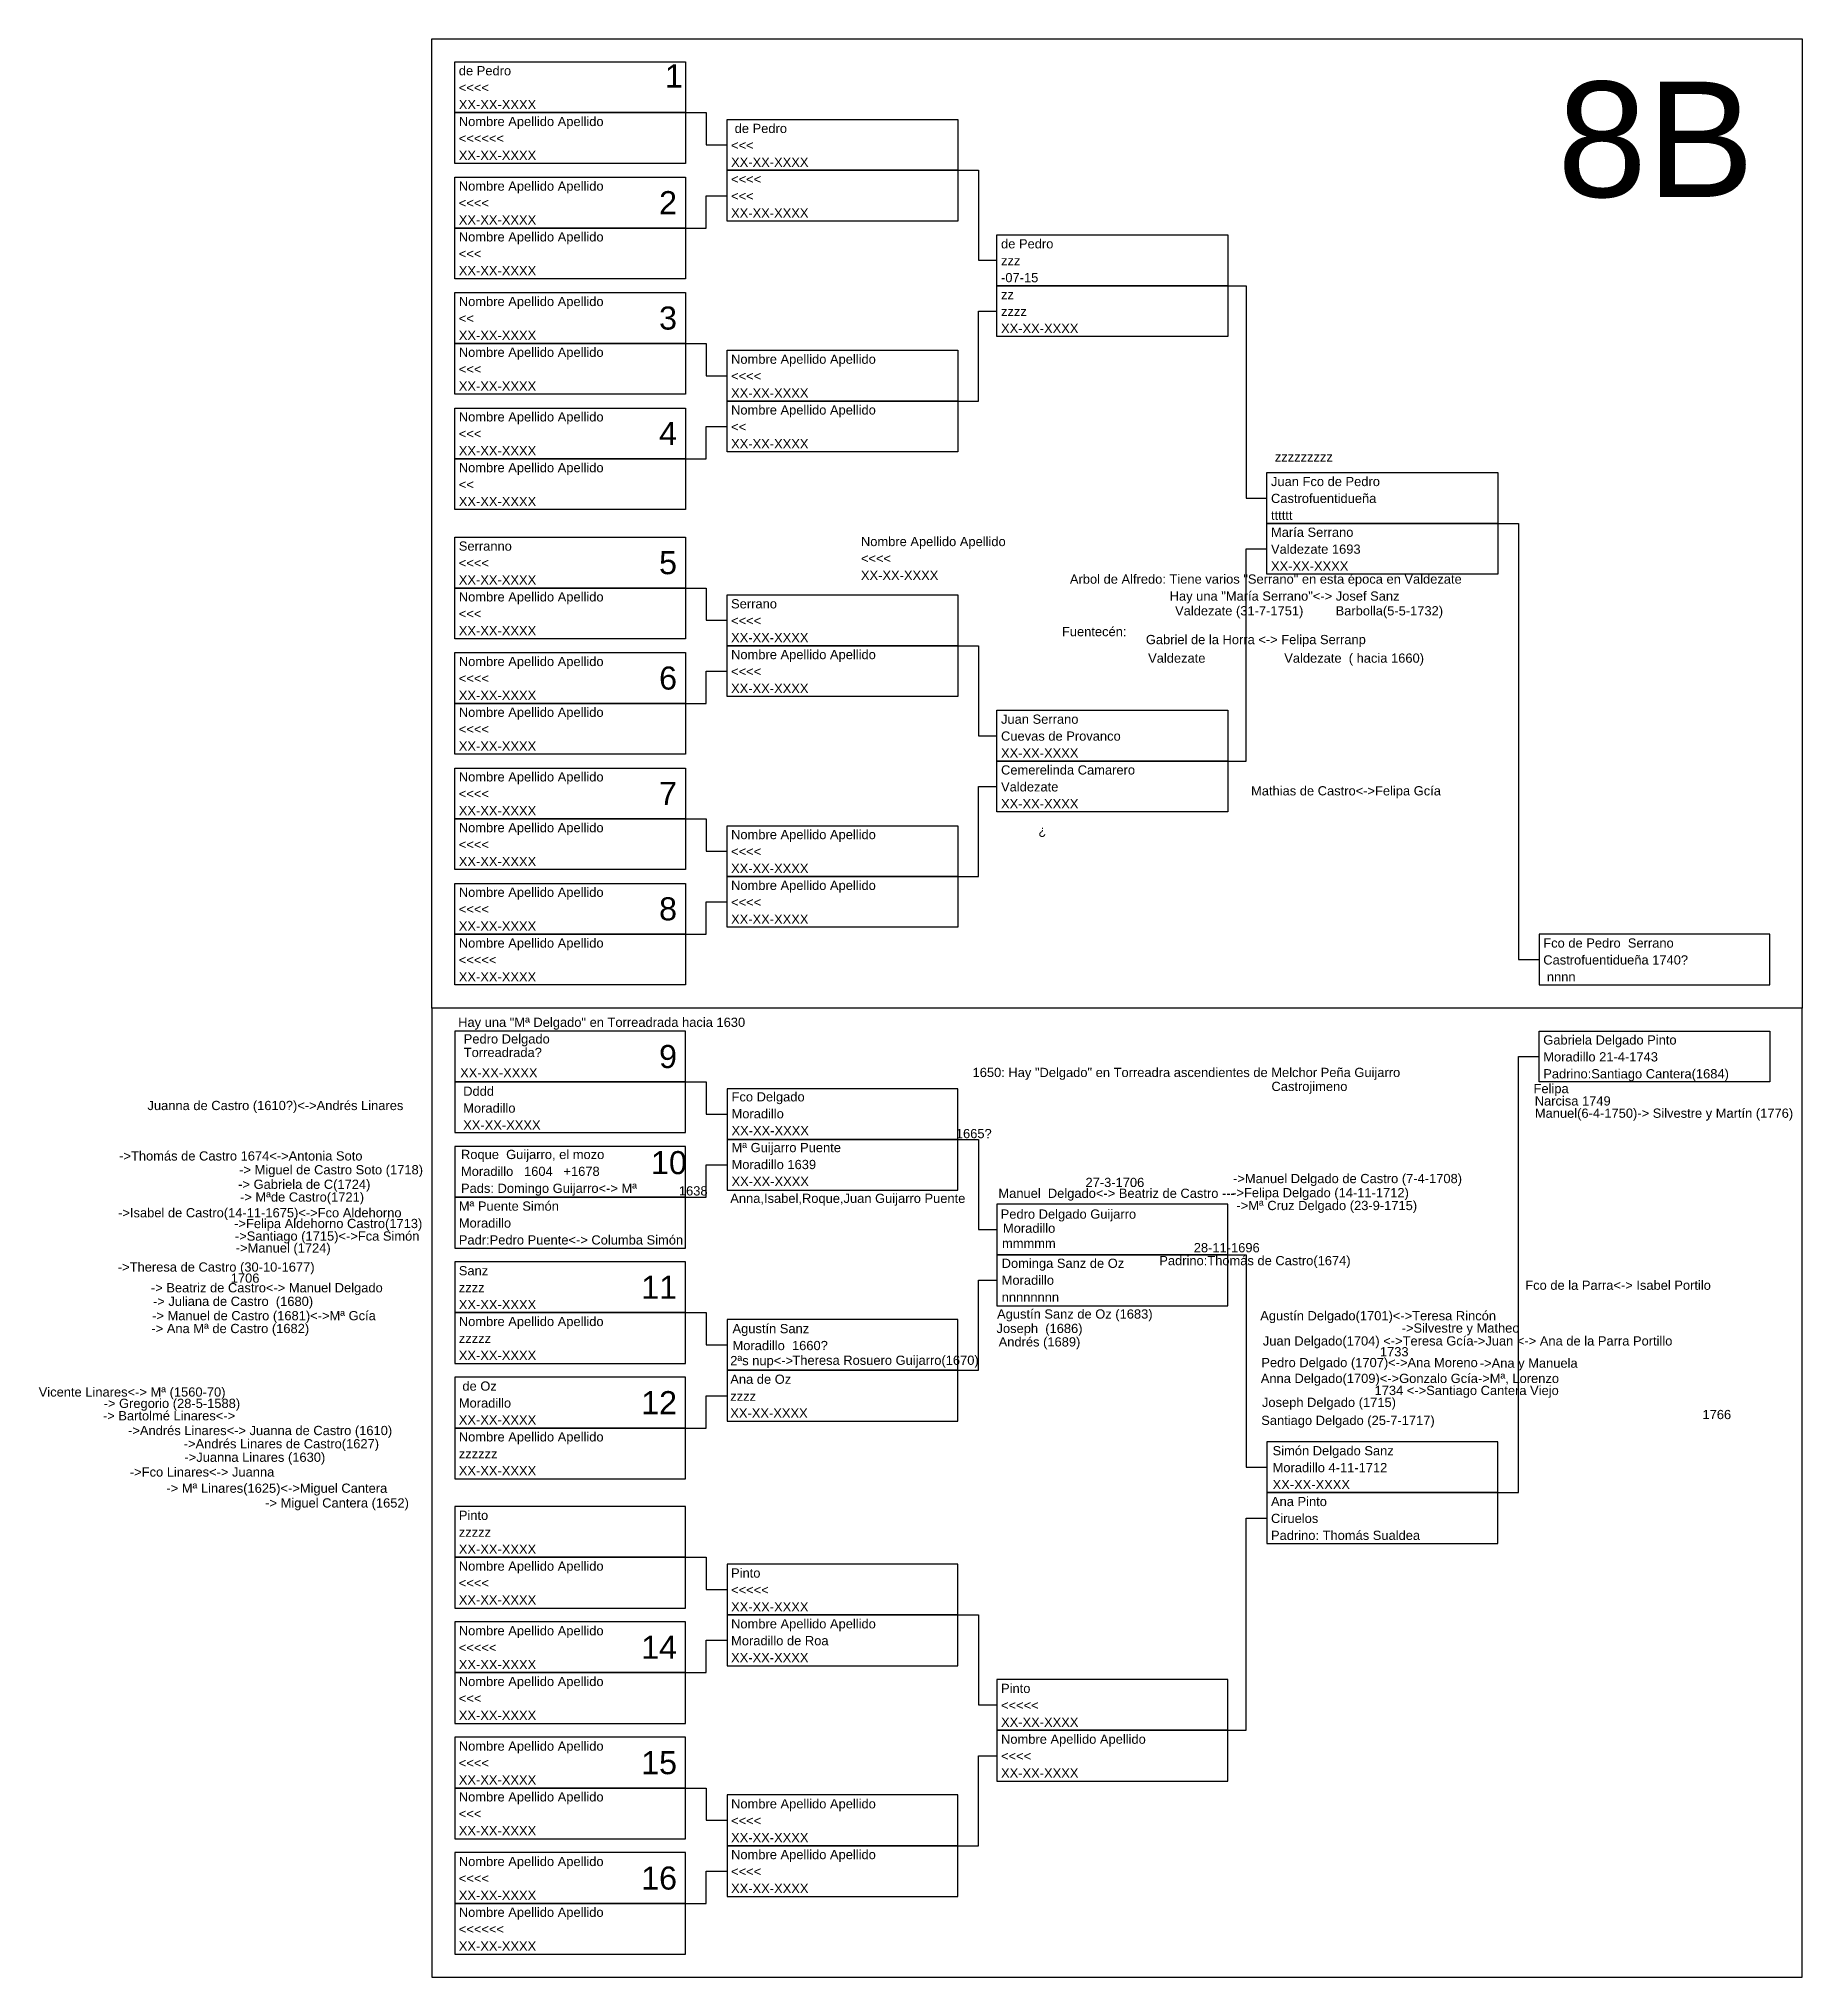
# Model space of a CAD drawing. Header units: millimetres. Extents: x -16844 to 23151, y -8543 to 4892.
# Drawn here: x -3154.5 to -2772.3, y -1000 to -580 of the extents above; entities that cross this region are included whole.
import ezdxf
from ezdxf.enums import TextEntityAlignment as Align

# ---------------------------------------------------------------- set-up
doc = ezdxf.new("R2010")
doc.units = ezdxf.units.MM
doc.layers.add('Guijarro', color=90, linetype='Continuous')
doc.styles.add('Arial', font='arial.ttf', dxfattribs={"height": 0.01})

msp = doc.modelspace()

# ---------------------------------------------------------------- texts
at = {"style": 'Arial'}
for s, p in [('1', (-3014.91, -590.56)), ('2', (-3016.17, -618.01)), ('3', (-3016.17, -643.01)), ('4', (-3016.17, -668.01)), ('5', (-3016.17, -696.01)), ('6', (-3016.17, -721.01)), ('7', (-3016.17, -746.01)), ('8', (-3016.17, -771.01)), ('9', (-3016.17, -803.01)), ('10', (-3014.03, -826)), ('11', (-3016.17, -853.01)), ('12', (-3016.17, -878.01)), ('14', (-3016.17, -931.01)), ('15', (-3016.17, -956.01)), ('16', (-3016.17, -981.01))]:
    msp.add_text(s, height=5, dxfattribs=at).set_placement(p, align=Align.RIGHT)
at = {"layer": 'Guijarro', "style": 'Arial'}
msp.add_text('8B', height=25, dxfattribs=at).set_placement((-2782.71, -614.28), align=Align.RIGHT)

# ---------------------------------------------------------------- blocks, each defined once
blk = doc.blocks.new('Hoja superior')
for points in [[(0, 210), (297, 210), (297, 0), (0, 0)], [(5, 205), (55, 205), (55, 194), (5, 194)], [(5, 194), (55, 194), (55, 183), (5, 183)], [(64, 192.5), (114, 192.5), (114, 181.5), (64, 181.5)], [(64, 181.5), (114, 181.5), (114, 170.5), (64, 170.5)], [(5, 180), (55, 180), (55, 169), (5, 169)], [(5, 169), (55, 169), (55, 158), (5, 158)], [(122.5, 167.5), (172.5, 167.5), (172.5, 156.5), (122.5, 156.5)], [(122.5, 156.5), (172.5, 156.5), (172.5, 145.5), (122.5, 145.5)], [(5, 155), (55, 155), (55, 144), (5, 144)], [(5, 144), (55, 144), (55, 133), (5, 133)], [(64, 142.5), (114, 142.5), (114, 131.5), (64, 131.5)], [(64, 131.5), (114, 131.5), (114, 120.5), (64, 120.5)], [(5, 130), (55, 130), (55, 119), (5, 119)], [(5, 119), (55, 119), (55, 108), (5, 108)], [(181, 116), (231, 116), (231, 105), (181, 105)], [(181, 105), (231, 105), (231, 94), (181, 94)], [(5, 102), (55, 102), (55, 91), (5, 91)], [(5, 91), (55, 91), (55, 80), (5, 80)], [(64, 89.5), (114, 89.5), (114, 78.5), (64, 78.5)], [(5, 77), (55, 77), (55, 66), (5, 66)], [(64, 78.5), (114, 78.5), (114, 67.5), (64, 67.5)], [(5, 66), (55, 66), (55, 55), (5, 55)], [(122.5, 64.5), (172.5, 64.5), (172.5, 53.5), (122.5, 53.5)], [(5, 52), (55, 52), (55, 41), (5, 41)], [(122.5, 53.5), (172.5, 53.5), (172.5, 42.5), (122.5, 42.5)], [(5, 41), (55, 41), (55, 30), (5, 30)], [(64, 39.5), (114, 39.5), (114, 28.5), (64, 28.5)], [(5, 27), (55, 27), (55, 16), (5, 16)], [(64, 28.5), (114, 28.5), (114, 17.5), (64, 17.5)], [(5, 16), (55, 16), (55, 5), (5, 5)], [(240, 5), (290, 5), (290, 16), (240, 16)]]:
    blk.add_lwpolyline(points, close=True)
for points in [[(55, 194), (59.5, 194), (59.5, 187), (64, 187)], [(114, 181.5), (118.5, 181.5), (118.5, 162), (122.5, 162)], [(55, 169), (59.5, 169), (59.5, 176), (64, 176)], [(172.5, 156.5), (176.5, 156.5), (176.5, 110.5), (181, 110.5)], [(114, 131.5), (118.5, 131.5), (118.5, 151), (122.5, 151)], [(55, 144), (59.5, 144), (59.5, 137), (64, 137)], [(55, 119), (59.5, 119), (59.5, 126), (64, 126)], [(231, 105), (235.5, 105), (235.5, 10.5), (240, 10.5)], [(172.5, 53.5), (176.5, 53.5), (176.5, 99.5), (181, 99.5)], [(55, 91), (59.5, 91), (59.5, 84), (64, 84)], [(114, 78.5), (118.5, 78.5), (118.5, 59), (122.5, 59)], [(55, 66), (59.5, 66), (59.5, 73), (64, 73)], [(114, 28.5), (118.5, 28.5), (118.5, 48), (122.5, 48)], [(55, 41), (59.5, 41), (59.5, 34), (64, 34)], [(55, 16), (59.5, 16), (59.5, 23), (64, 23)]]:
    blk.add_lwpolyline(points)
blk = doc.blocks.new('Hoja inferior')
for points in [[(0, -210), (297, -210), (297, 0), (0, 0)], [(5, -16), (55, -16), (55, -5), (5, -5)], [(240, -5), (290, -5), (290, -16), (240, -16)], [(5, -27), (55, -27), (55, -16), (5, -16)], [(64, -28.5), (114, -28.5), (114, -17.5), (64, -17.5)], [(64, -39.5), (114, -39.5), (114, -28.5), (64, -28.5)], [(5, -41), (55, -41), (55, -30), (5, -30)], [(5, -52), (55, -52), (55, -41), (5, -41)], [(122.5, -53.5), (172.5, -53.5), (172.5, -42.5), (122.5, -42.5)], [(122.5, -64.5), (172.5, -64.5), (172.5, -53.5), (122.5, -53.5)], [(5, -66), (55, -66), (55, -55), (5, -55)], [(5, -77), (55, -77), (55, -66), (5, -66)], [(64, -78.5), (114, -78.5), (114, -67.5), (64, -67.5)], [(64, -89.5), (114, -89.5), (114, -78.5), (64, -78.5)], [(5, -91), (55, -91), (55, -80), (5, -80)], [(5, -102), (55, -102), (55, -91), (5, -91)], [(181, -105), (231, -105), (231, -94), (181, -94)], [(5, -119), (55, -119), (55, -108), (5, -108)], [(181, -116), (231, -116), (231, -105), (181, -105)], [(5, -130), (55, -130), (55, -119), (5, -119)], [(64, -131.5), (114, -131.5), (114, -120.5), (64, -120.5)], [(5, -144), (55, -144), (55, -133), (5, -133)], [(64, -142.5), (114, -142.5), (114, -131.5), (64, -131.5)], [(5, -155), (55, -155), (55, -144), (5, -144)], [(122.5, -156.5), (172.5, -156.5), (172.5, -145.5), (122.5, -145.5)], [(5, -169), (55, -169), (55, -158), (5, -158)], [(122.5, -167.5), (172.5, -167.5), (172.5, -156.5), (122.5, -156.5)], [(5, -180), (55, -180), (55, -169), (5, -169)], [(64, -181.5), (114, -181.5), (114, -170.5), (64, -170.5)], [(5, -194), (55, -194), (55, -183), (5, -183)], [(64, -192.5), (114, -192.5), (114, -181.5), (64, -181.5)], [(5, -205), (55, -205), (55, -194), (5, -194)]]:
    blk.add_lwpolyline(points, close=True)
for points in [[(231, -105), (235.5, -105), (235.5, -10.5), (240, -10.5)], [(55, -16), (59.5, -16), (59.5, -23), (64, -23)], [(114, -28.5), (118.5, -28.5), (118.5, -48), (122.5, -48)], [(55, -41), (59.5, -41), (59.5, -34), (64, -34)], [(172.5, -53.5), (176.5, -53.5), (176.5, -99.5), (181, -99.5)], [(114, -78.5), (118.5, -78.5), (118.5, -59), (122.5, -59)], [(55, -66), (59.5, -66), (59.5, -73), (64, -73)], [(55, -91), (59.5, -91), (59.5, -84), (64, -84)], [(172.5, -156.5), (176.5, -156.5), (176.5, -110.5), (181, -110.5)], [(55, -119), (59.5, -119), (59.5, -126), (64, -126)], [(114, -131.5), (118.5, -131.5), (118.5, -151), (122.5, -151)], [(55, -144), (59.5, -144), (59.5, -137), (64, -137)], [(114, -181.5), (118.5, -181.5), (118.5, -162), (122.5, -162)], [(55, -169), (59.5, -169), (59.5, -176), (64, -176)], [(55, -194), (59.5, -194), (59.5, -187), (64, -187)]]:
    blk.add_lwpolyline(points)
blk = doc.blocks.new('Casilla')
at = {"style": 'Arial'}
for tag, p in [('NOMBRE', (0.88, 8.08)), ('LUGAR_NACIMIENTO', (0.88, 4.42)), ('FECHA', (0.88, 0.75))]:
    blk.add_attdef(tag, p, '', height=2, dxfattribs=at)
blk = doc.blocks.new('Hermanos')
at = {"style": 'Arial'}
blk.add_attdef('NOMBRE', (0, 0), '', height=2, dxfattribs=at)

# ---------------------------------------------------------------- block references
for name, p, values in [('Casilla', (-3064.33, -596), {'NOMBRE': 'de Pedro', 'LUGAR_NACIMIENTO': '<<<<', 'FECHA': 'XX-XX-XXXX'}), ('Casilla', (-3064.33, -607), {'NOMBRE': 'Nombre Apellido Apellido', 'LUGAR_NACIMIENTO': '<<<<<<', 'FECHA': 'XX-XX-XXXX'}), ('Casilla', (-3005.33, -608.5), {'NOMBRE': ' de Pedro', 'LUGAR_NACIMIENTO': '<<<', 'FECHA': 'XX-XX-XXXX'}), ('Casilla', (-3064.33, -621), {'NOMBRE': 'Nombre Apellido Apellido', 'LUGAR_NACIMIENTO': '<<<<', 'FECHA': 'XX-XX-XXXX'}), ('Casilla', (-3005.33, -619.5), {'NOMBRE': '<<<<', 'LUGAR_NACIMIENTO': '<<<', 'FECHA': 'XX-XX-XXXX'}), ('Casilla', (-3064.33, -632), {'NOMBRE': 'Nombre Apellido Apellido', 'LUGAR_NACIMIENTO': '<<<', 'FECHA': 'XX-XX-XXXX'}), ('Casilla', (-2946.83, -633.5), {'NOMBRE': 'de Pedro', 'LUGAR_NACIMIENTO': 'zzz', 'FECHA': '-07-15'}), ('Casilla', (-3064.33, -646), {'NOMBRE': 'Nombre Apellido Apellido', 'LUGAR_NACIMIENTO': '<<', 'FECHA': 'XX-XX-XXXX'}), ('Casilla', (-2946.83, -644.5), {'NOMBRE': 'zz', 'LUGAR_NACIMIENTO': 'zzzz', 'FECHA': 'XX-XX-XXXX'}), ('Casilla', (-3064.33, -657), {'NOMBRE': 'Nombre Apellido Apellido', 'LUGAR_NACIMIENTO': '<<<', 'FECHA': 'XX-XX-XXXX'}), ('Casilla', (-3005.33, -658.5), {'NOMBRE': 'Nombre Apellido Apellido', 'LUGAR_NACIMIENTO': '<<<<', 'FECHA': 'XX-XX-XXXX'}), ('Casilla', (-3005.33, -669.5), {'NOMBRE': 'Nombre Apellido Apellido', 'LUGAR_NACIMIENTO': '<<', 'FECHA': 'XX-XX-XXXX'}), ('Casilla', (-3064.33, -671), {'NOMBRE': 'Nombre Apellido Apellido', 'LUGAR_NACIMIENTO': '<<<', 'FECHA': 'XX-XX-XXXX'}), ('Casilla', (-3064.33, -682), {'NOMBRE': 'Nombre Apellido Apellido', 'LUGAR_NACIMIENTO': '<<', 'FECHA': 'XX-XX-XXXX'}), ('Hermanos', (-2886.62, -671.6), {'NOMBRE': 'zzzzzzzzz'}), ('Casilla', (-2888.33, -685), {'NOMBRE': 'Juan Fco de Pedro', 'LUGAR_NACIMIENTO': 'Castrofuentidueña ', 'FECHA': 'tttttt'}), ('Casilla', (-2977.19, -698.01), {'NOMBRE': 'Nombre Apellido Apellido', 'LUGAR_NACIMIENTO': '<<<<', 'FECHA': 'XX-XX-XXXX'}), ('Casilla', (-2888.33, -696), {'NOMBRE': 'María Serrano  ', 'LUGAR_NACIMIENTO': 'Valdezate 1693', 'FECHA': 'XX-XX-XXXX'}), ('Casilla', (-3064.33, -699), {'NOMBRE': 'Serranno', 'LUGAR_NACIMIENTO': '<<<<', 'FECHA': 'XX-XX-XXXX'}), ('Hermanos', (-2931.03, -698.07), {'NOMBRE': 'Arbol de Alfredo: Tiene varios "Serrano" en esta época en Valdezate'}), ('Casilla', (-3064.33, -710), {'NOMBRE': 'Nombre Apellido Apellido', 'LUGAR_NACIMIENTO': '<<<', 'FECHA': 'XX-XX-XXXX'}), ('Casilla', (-3005.33, -711.5), {'NOMBRE': 'Serrano', 'LUGAR_NACIMIENTO': '<<<<', 'FECHA': 'XX-XX-XXXX'}), ('Hermanos', (-2909.41, -701.75), {'NOMBRE': 'Hay una "María Serrano"<-> Josef Sanz'}), ('Hermanos', (-2912.12, -704.94), {'NOMBRE': '     Valdezate (31-7-1751)         Barbolla(5-5-1732)'}), ('Hermanos', (-2932.75, -709.45), {'NOMBRE': 'Fuentecén:'}), ('Hermanos', (-2914.57, -711.17), {'NOMBRE': 'Gabriel de la Horra <-> Felipa Serranp'}), ('Casilla', (-3064.33, -724), {'NOMBRE': 'Nombre Apellido Apellido', 'LUGAR_NACIMIENTO': '<<<<', 'FECHA': 'XX-XX-XXXX'}), ('Casilla', (-3005.33, -722.5), {'NOMBRE': 'Nombre Apellido Apellido', 'LUGAR_NACIMIENTO': '<<<<', 'FECHA': 'XX-XX-XXXX'}), ('Hermanos', (-2914.08, -715.19), {'NOMBRE': 'Valdezate                      Valdezate  ( hacia 1660)'}), ('Casilla', (-3064.33, -735), {'NOMBRE': 'Nombre Apellido Apellido', 'LUGAR_NACIMIENTO': '<<<<', 'FECHA': 'XX-XX-XXXX'}), ('Casilla', (-3064.33, -749), {'NOMBRE': 'Nombre Apellido Apellido', 'LUGAR_NACIMIENTO': '<<<<', 'FECHA': 'XX-XX-XXXX'}), ('Casilla', (-3064.33, -760), {'NOMBRE': 'Nombre Apellido Apellido', 'LUGAR_NACIMIENTO': '<<<<', 'FECHA': 'XX-XX-XXXX'}), ('Casilla', (-3005.33, -761.5), {'NOMBRE': 'Nombre Apellido Apellido', 'LUGAR_NACIMIENTO': '<<<<', 'FECHA': 'XX-XX-XXXX'}), ('Casilla', (-3064.33, -774), {'NOMBRE': 'Nombre Apellido Apellido', 'LUGAR_NACIMIENTO': '<<<<', 'FECHA': 'XX-XX-XXXX'}), ('Casilla', (-3005.33, -772.5), {'NOMBRE': 'Nombre Apellido Apellido', 'LUGAR_NACIMIENTO': '<<<<', 'FECHA': 'XX-XX-XXXX'}), ('Casilla', (-3064.33, -785), {'NOMBRE': 'Nombre Apellido Apellido', 'LUGAR_NACIMIENTO': '<<<<<', 'FECHA': 'XX-XX-XXXX'}), ('Casilla', (-2829.33, -785), {'NOMBRE': 'Fco de Pedro  Serrano', 'LUGAR_NACIMIENTO': 'Castrofuentidueña 1740?', 'FECHA': ' nnnn'}), ('Hermanos', (-3063.59, -794.09), {'NOMBRE': 'Hay una "Mª Delgado" en Torreadrada hacia 1630'}), ('Casilla', (-2829.33, -806), {'NOMBRE': 'Gabriela Delgado Pinto', 'LUGAR_NACIMIENTO': 'Moradillo 21-4-1743', 'FECHA': 'Padrino:Santiago Cantera(1684)'}), ('Hermanos', (-2952.12, -804.96), {'NOMBRE': '1650: Hay "Delgado" en Torreadra ascendientes de Melchor Peña Guijarro'}), ('Hermanos', (-2831.33, -808.46), {'NOMBRE': ' Felipa'}), ('Casilla', (-3063.38, -817.1), {'NOMBRE': 'Dddd', 'LUGAR_NACIMIENTO': 'Moradillo', 'FECHA': 'XX-XX-XXXX'}), ('Casilla', (-3005.23, -818.32), {'NOMBRE': 'Fco Delgado', 'LUGAR_NACIMIENTO': 'Moradillo', 'FECHA': 'XX-XX-XXXX'}), ('Hermanos', (-2830.3, -811.13), {'NOMBRE': 'Narcisa 1749'}), ('Hermanos', (-2831.83, -813.79), {'NOMBRE': '  Manuel(6-4-1750)-> Silvestre y Martín (1776)'}), ('Hermanos', (-2955.74, -818.21), {'NOMBRE': '1665?'}), ('Casilla', (-3063.86, -830.81), {'NOMBRE': 'Roque  Guijarro, el mozo', 'LUGAR_NACIMIENTO': 'Moradillo   1604   +1678', 'FECHA': 'Pads: Domingo Guijarro<-> Mª'}), ('Hermanos', (-3151.62, -829.19), {'NOMBRE': '                                                    -> Gabriela de C(1724)'}), ('Hermanos', (-3111.04, -826.04), {'NOMBRE': '-> Miguel de Castro Soto (1718)'}), ('Hermanos', (-2927.65, -828.79), {'NOMBRE': '27-3-1706'}), ('Hermanos', (-2895.67, -827.95), {'NOMBRE': '->Manuel Delgado de Castro (7-4-1708)'}), ('Hermanos', (-3110.87, -831.95), {'NOMBRE': '-> Mªde Castro(1721)'}), ('Hermanos', (-3015.76, -830.62), {'NOMBRE': '1638   '}), ('Hermanos', (-2946.52, -831.14), {'NOMBRE': 'Manuel  Delgado<-> Beatriz de Castro ---'}), ('Hermanos', (-2895.86, -831.01), {'NOMBRE': '->Felipa Delgado (14-11-1712) '}), ('Hermanos', (-3112.13, -837.69), {'NOMBRE': '->Felipa Aldehorno Castro(1713)'}), ('Casilla', (-3064.33, -842), {'NOMBRE': 'Mª Puente Simón', 'LUGAR_NACIMIENTO': 'Moradillo', 'FECHA': 'Padr:Pedro Puente<-> Columba Simón'}), ('Hermanos', (-2946.03, -835.65), {'NOMBRE': 'Pedro Delgado Guijarro'}), ('Hermanos', (-2894.94, -833.79), {'NOMBRE': '->Mª Cruz Delgado (23-9-1715) '}), ('Hermanos', (-3142.24, -840.41), {'NOMBRE': '                                       ->Santiago (1715)<->Fca Simón'}), ('Hermanos', (-2945.53, -838.7), {'NOMBRE': 'Moradillo'}), ('Hermanos', (-3111.79, -842.98), {'NOMBRE': '->Manuel (1724)'}), ('Hermanos', (-2945.74, -841.98), {'NOMBRE': 'mmmmm'}), ('Hermanos', (-2904.19, -842.93), {'NOMBRE': '28-11-1696'}), ('Hermanos', (-3112.87, -849.52), {'NOMBRE': '1706'}), ('Casilla', (-3064.33, -856), {'NOMBRE': 'Sanz', 'LUGAR_NACIMIENTO': 'zzzz', 'FECHA': 'XX-XX-XXXX'}), ('Casilla', (-2946.69, -854.39), {'NOMBRE': 'Dominga Sanz de Oz', 'LUGAR_NACIMIENTO': 'Moradillo', 'FECHA': 'nnnnnnnn'}), ('Hermanos', (-3130.17, -851.61), {'NOMBRE': '-> Beatriz de Castro<-> Manuel Delgado'}), ('Hermanos', (-3129.73, -854.55), {'NOMBRE': '-> Juliana de Castro  (1680)'}), ('Hermanos', (-2836.23, -851.06), {'NOMBRE': '     Fco de la Parra<-> Isabel Portilo'}), ('Hermanos', (-3130.68, -857.66), {'NOMBRE': ' -> Manuel de Castro (1681)<->Mª Gcía'}), ('Hermanos', (-2889.78, -857.67), {'NOMBRE': 'Agustín Delgado(1701)<->Teresa Rincón'}), ('Hermanos', (-3130.07, -860.44), {'NOMBRE': '-> Ana Mª de Castro (1682)'}), ('Casilla', (-3064.33, -867), {'NOMBRE': 'Nombre Apellido Apellido', 'LUGAR_NACIMIENTO': 'zzzzz', 'FECHA': 'XX-XX-XXXX'}), ('Hermanos', (-2889.22, -863.13), {'NOMBRE': 'Juan Delgado(1704) <->Teresa Gcía->Juan <-> Ana de la Parra Portillo'}), ('Hermanos', (-2859.14, -860.34), {'NOMBRE': '->Silvestre y Matheo'}), ('Hermanos', (-2864.63, -865.48), {'NOMBRE': ' 1733'}), ('Hermanos', (-2890.44, -871.25), {'NOMBRE': ' Anna Delgado(1709)<->Gonzalo Gcía->Mª, Lorenzo'}), ('Hermanos', (-2890.32, -867.82), {'NOMBRE': ' Pedro Delgado (1707)<->Ana Moreno'}), ('Hermanos', (-2842.2, -867.94), {'NOMBRE': '->Ana y Manuela'}), ('Casilla', (-3064.33, -881), {'NOMBRE': ' de Oz', 'LUGAR_NACIMIENTO': 'Moradillo', 'FECHA': 'XX-XX-XXXX'}), ('Hermanos', (-2890.19, -876.44), {'NOMBRE': ' Joseph Delgado (1715)'}), ('Hermanos', (-2793.95, -879.08), {'NOMBRE': '1766'}), ('Hermanos', (-3135.12, -882.54), {'NOMBRE': '->Andrés Linares<-> Juanna de Castro (1610)'}), ('Casilla', (-3064.33, -892), {'NOMBRE': 'Nombre Apellido Apellido', 'LUGAR_NACIMIENTO': 'zzzzzz', 'FECHA': 'XX-XX-XXXX'}), ('Hermanos', (-2890.34, -880.34), {'NOMBRE': ' Santiago Delgado (25-7-1717)'}), ('Casilla', (-2887.98, -895), {'NOMBRE': 'Simón Delgado Sanz', 'LUGAR_NACIMIENTO': 'Moradillo 4-11-1712', 'FECHA': 'XX-XX-XXXX'}), ('Casilla', (-2888.33, -906), {'NOMBRE': 'Ana Pinto', 'LUGAR_NACIMIENTO': 'Ciruelos ', 'FECHA': 'Padrino: Thomás Sualdea'}), ('Casilla', (-3064.33, -909), {'NOMBRE': 'Pinto', 'LUGAR_NACIMIENTO': 'zzzzz', 'FECHA': 'XX-XX-XXXX'}), ('Casilla', (-3064.33, -920), {'NOMBRE': 'Nombre Apellido Apellido', 'LUGAR_NACIMIENTO': '<<<<', 'FECHA': 'XX-XX-XXXX'}), ('Casilla', (-3005.33, -921.5), {'NOMBRE': 'Pinto', 'LUGAR_NACIMIENTO': '<<<<<', 'FECHA': 'XX-XX-XXXX'}), ('Casilla', (-3064.33, -934), {'NOMBRE': 'Nombre Apellido Apellido', 'LUGAR_NACIMIENTO': '<<<<<', 'FECHA': 'XX-XX-XXXX'}), ('Casilla', (-3005.33, -932.5), {'NOMBRE': 'Nombre Apellido Apellido', 'LUGAR_NACIMIENTO': 'Moradillo de Roa', 'FECHA': 'XX-XX-XXXX'}), ('Casilla', (-3064.33, -945), {'NOMBRE': 'Nombre Apellido Apellido', 'LUGAR_NACIMIENTO': '<<<', 'FECHA': 'XX-XX-XXXX'}), ('Casilla', (-2946.83, -946.5), {'NOMBRE': 'Pinto', 'LUGAR_NACIMIENTO': '<<<<<', 'FECHA': 'XX-XX-XXXX'}), ('Casilla', (-3064.33, -959), {'NOMBRE': 'Nombre Apellido Apellido', 'LUGAR_NACIMIENTO': '<<<<', 'FECHA': 'XX-XX-XXXX'}), ('Casilla', (-2946.83, -957.5), {'NOMBRE': 'Nombre Apellido Apellido', 'LUGAR_NACIMIENTO': '<<<<', 'FECHA': 'XX-XX-XXXX'}), ('Casilla', (-3064.33, -970), {'NOMBRE': 'Nombre Apellido Apellido', 'LUGAR_NACIMIENTO': '<<<', 'FECHA': 'XX-XX-XXXX'}), ('Casilla', (-3005.33, -971.5), {'NOMBRE': 'Nombre Apellido Apellido', 'LUGAR_NACIMIENTO': '<<<<', 'FECHA': 'XX-XX-XXXX'}), ('Casilla', (-3064.33, -984), {'NOMBRE': 'Nombre Apellido Apellido', 'LUGAR_NACIMIENTO': '<<<<', 'FECHA': 'XX-XX-XXXX'}), ('Casilla', (-3005.33, -982.5), {'NOMBRE': 'Nombre Apellido Apellido', 'LUGAR_NACIMIENTO': '<<<<', 'FECHA': 'XX-XX-XXXX'}), ('Casilla', (-3064.33, -995), {'NOMBRE': 'Nombre Apellido Apellido', 'LUGAR_NACIMIENTO': '<<<<<<', 'FECHA': 'XX-XX-XXXX'})]:
    msp.add_blockref(name, p).add_auto_attribs(values)
ref = msp.add_blockref('Casilla', (-2946.83, -736.5))
ref.add_attrib('NOMBRE', 'Juan Serrano', (-2945.95, -728.42), dxfattribs={"color": 2, "height": 2, "style": 'Arial'})
ref.add_attrib('LUGAR_NACIMIENTO', 'Cuevas de Provanco', (-2945.95, -732.08), dxfattribs={"height": 2, "style": 'Arial'})
ref.add_attrib('FECHA', 'XX-XX-XXXX', (-2945.95, -735.75), dxfattribs={"height": 2, "style": 'Arial'})
ref = msp.add_blockref('Casilla', (-2946.83, -747.5))
ref.add_attrib('NOMBRE', 'Cemerelinda Camarero', (-2945.95, -739.42), dxfattribs={"color": 2, "height": 2, "style": 'Arial'})
ref.add_attrib('LUGAR_NACIMIENTO', 'Valdezate', (-2945.95, -743.08), dxfattribs={"height": 2, "style": 'Arial'})
ref.add_attrib('FECHA', 'XX-XX-XXXX', (-2945.95, -746.75), dxfattribs={"height": 2, "style": 'Arial'})
ref = msp.add_blockref('Casilla', (-2892.65, -752.02))
ref.add_attrib('NOMBRE', 'Mathias de Castro<->Felipa Gcía', (-2891.77, -743.94), dxfattribs={"color": 254, "height": 2, "style": 'Arial'})
ref = msp.add_blockref('Hermanos', (-2937.87, -752.46))
ref.add_attrib('NOMBRE', '¿', (-2937.87, -752.46), dxfattribs={"color": 1, "height": 2, "style": 'Arial'})
ref = msp.add_blockref('Casilla', (-3064.03, -805.79))
ref.add_attrib('NOMBRE', ' Pedro Delgado', (-3063.16, -797.7), dxfattribs={"height": 2, "style": 'Arial'})
ref.add_attrib('FECHA', 'XX-XX-XXXX', (-3063.16, -805.04), dxfattribs={"height": 2, "style": 'Arial'})
ref = msp.add_blockref('Hermanos', (-3062.38, -800.63))
ref.add_attrib('NOMBRE', 'Torreadrada?', (-3062.38, -800.63), dxfattribs={"color": 1, "height": 2, "style": 'Arial'})
ref = msp.add_blockref('Hermanos', (-2887.35, -807.99))
ref.add_attrib('NOMBRE', 'Castrojimeno ', (-2887.35, -807.99), dxfattribs={"color": 160, "height": 2, "style": 'Arial'})
ref = msp.add_blockref('Hermanos', (-3130.91, -812.12))
ref.add_attrib('NOMBRE', 'Juanna de Castro (1610?)<->Andrés Linares', (-3130.91, -812.12), dxfattribs={"color": 9, "height": 2, "style": 'Arial'})
ref = msp.add_blockref('Hermanos', (-3137.05, -823.05))
ref.add_attrib('NOMBRE', '->Thomás de Castro 1674<->Antonia Soto', (-3137.05, -823.05), dxfattribs={"color": 9, "height": 2, "style": 'Arial'})
ref = msp.add_blockref('Casilla', (-3005.23, -829.33))
ref.add_attrib('NOMBRE', 'Mª Guijarro Puente', (-3004.35, -821.24), dxfattribs={"color": 1, "height": 2, "style": 'Arial'})
ref.add_attrib('LUGAR_NACIMIENTO', 'Moradillo 1639     ', (-3004.35, -824.91), dxfattribs={"height": 2, "style": 'Arial'})
ref.add_attrib('FECHA', 'XX-XX-XXXX', (-3004.35, -828.58), dxfattribs={"height": 2, "style": 'Arial'})
ref = msp.add_blockref('Casilla', (-3005.5, -832.99))
ref.add_attrib('FECHA', 'Anna,Isabel,Roque,Juan Guijarro Puente', (-3004.62, -832.24), dxfattribs={"height": 2, "style": 'Arial'})
ref = msp.add_blockref('Hermanos', (-3137.28, -835.36))
ref.add_attrib('NOMBRE', '->Isabel de Castro(14-11-1675)<->Fco Aldehorno', (-3137.28, -835.36), dxfattribs={"color": 9, "height": 2, "style": 'Arial'})
ref = msp.add_blockref('Casilla', (-2912.53, -846.48))
ref.add_attrib('FECHA', 'Padrino:Thomás de Castro(1674)', (-2911.66, -845.73), dxfattribs={"height": 2, "style": 'Arial'})
ref = msp.add_blockref('Hermanos', (-3138.11, -847.12))
ref.add_attrib('NOMBRE', ' ->Theresa de Castro (30-10-1677)', (-3138.11, -847.12), dxfattribs={"color": 9, "height": 2, "style": 'Arial'})
ref = msp.add_blockref('Casilla', (-2947.69, -865.39))
ref.add_attrib('NOMBRE', 'Agustín Sanz de Oz (1683)', (-2946.81, -857.3), dxfattribs={"height": 2, "style": 'Arial'})
ref = msp.add_blockref('Casilla', (-3005.02, -868.55))
ref.add_attrib('NOMBRE', 'Agustín Sanz', (-3004.14, -860.46), dxfattribs={"color": 0, "height": 2, "style": 'Arial'})
ref.add_attrib('LUGAR_NACIMIENTO', 'Moradillo  1660?', (-3004.14, -864.13), dxfattribs={"height": 2, "style": 'Arial'})
ref = msp.add_blockref('Casilla', (-2947.81, -868.5))
ref.add_attrib('NOMBRE', 'Joseph  (1686)', (-2946.93, -860.42), dxfattribs={"height": 2, "style": 'Arial'})
ref = msp.add_blockref('Casilla', (-2947.34, -871.43))
ref.add_attrib('NOMBRE', 'Andrés (1689)', (-2946.47, -863.34), dxfattribs={"height": 2, "style": 'Arial'})
ref = msp.add_blockref('Casilla', (-3005.5, -879.51))
ref.add_attrib('NOMBRE', 'Ana de Oz', (-3004.62, -871.43), dxfattribs={"color": 0, "height": 2, "style": 'Arial'})
ref.add_attrib('LUGAR_NACIMIENTO', 'zzzz', (-3004.62, -875.1), dxfattribs={"height": 2, "style": 'Arial'})
ref.add_attrib('FECHA', 'XX-XX-XXXX', (-3004.62, -878.76), dxfattribs={"height": 2, "style": 'Arial'})
ref = msp.add_blockref('Hermanos', (-3004.63, -867.39))
ref.add_attrib('NOMBRE', '2ªs nup<->', (-3004.63, -867.39), dxfattribs={"color": 0, "height": 2, "style": 'Arial'})
ref = msp.add_blockref('Hermanos', (-2991.16, -867.32))
ref.add_attrib('NOMBRE', 'Theresa Rosuero Guijarro(1670) ', (-2991.16, -867.32), dxfattribs={"color": 0, "height": 2, "style": 'Arial'})
ref = msp.add_blockref('Hermanos', (-3162.25, -874.2))
ref.add_attrib('NOMBRE', '          Vicente Linares<-> Mª (1560-70)', (-3162.25, -874.2), dxfattribs={"color": 3, "height": 2, "style": 'Arial'})
ref = msp.add_blockref('Hermanos', (-2878.98, -873.86))
ref.add_attrib('NOMBRE', '                  1734 <->Santiago Cantera Viejo', (-2878.98, -873.86), dxfattribs={"color": 123, "height": 2, "style": 'Arial'})
ref = msp.add_blockref('Hermanos', (-3140.57, -879.34))
ref.add_attrib('NOMBRE', '-> Bartolmé Linares<->', (-3140.57, -879.34), dxfattribs={"color": 3, "height": 2, "style": 'Arial'})
ref = msp.add_blockref('Hermanos', (-3140.42, -876.66))
ref.add_attrib('NOMBRE', '-> Gregorio (28-5-1588)', (-3140.42, -876.66), dxfattribs={"color": 4, "height": 2, "style": 'Arial'})
ref = msp.add_blockref('Hermanos', (-3123.06, -885.41))
ref.add_attrib('NOMBRE', '->Andrés Linares de Castro(1627)', (-3123.06, -885.41), dxfattribs={"color": 41, "height": 2, "style": 'Arial'})
ref = msp.add_blockref('Hermanos', (-3134.73, -891.53))
ref.add_attrib('NOMBRE', '->Fco Linares<-> Juanna', (-3134.73, -891.53), dxfattribs={"color": 3, "height": 2, "style": 'Arial'})
ref = msp.add_blockref('Hermanos', (-3122.91, -888.33))
ref.add_attrib('NOMBRE', '->Juanna Linares (1630)', (-3122.91, -888.33), dxfattribs={"color": 41, "height": 2, "style": 'Arial'})
ref = msp.add_blockref('Hermanos', (-3126.81, -895.04))
ref.add_attrib('NOMBRE', '-> Mª Linares(1625)<->Miguel Cantera', (-3126.81, -895.04), dxfattribs={"color": 3, "height": 2, "style": 'Arial'})
ref = msp.add_blockref('Hermanos', (-3126.36, -898.23))
ref.add_attrib('NOMBRE', '                           -> Miguel Cantera (1652)', (-3126.36, -898.23), dxfattribs={"color": 3, "height": 2, "style": 'Arial'})
at = {"layer": 'Guijarro'}
for name in ['Hoja superior', 'Hoja inferior']:
    msp.add_blockref(name, (-3069.33, -790), dxfattribs=at)

msp.set_redraw_order([(e.dxf.handle, doc.entitydb.next_handle()) for e in msp.query("TEXT MTEXT ATTDEF DIMENSION ARC_DIMENSION")])  # texts and dimensions are drawn at this point

doc.saveas('drawing.dxf')
